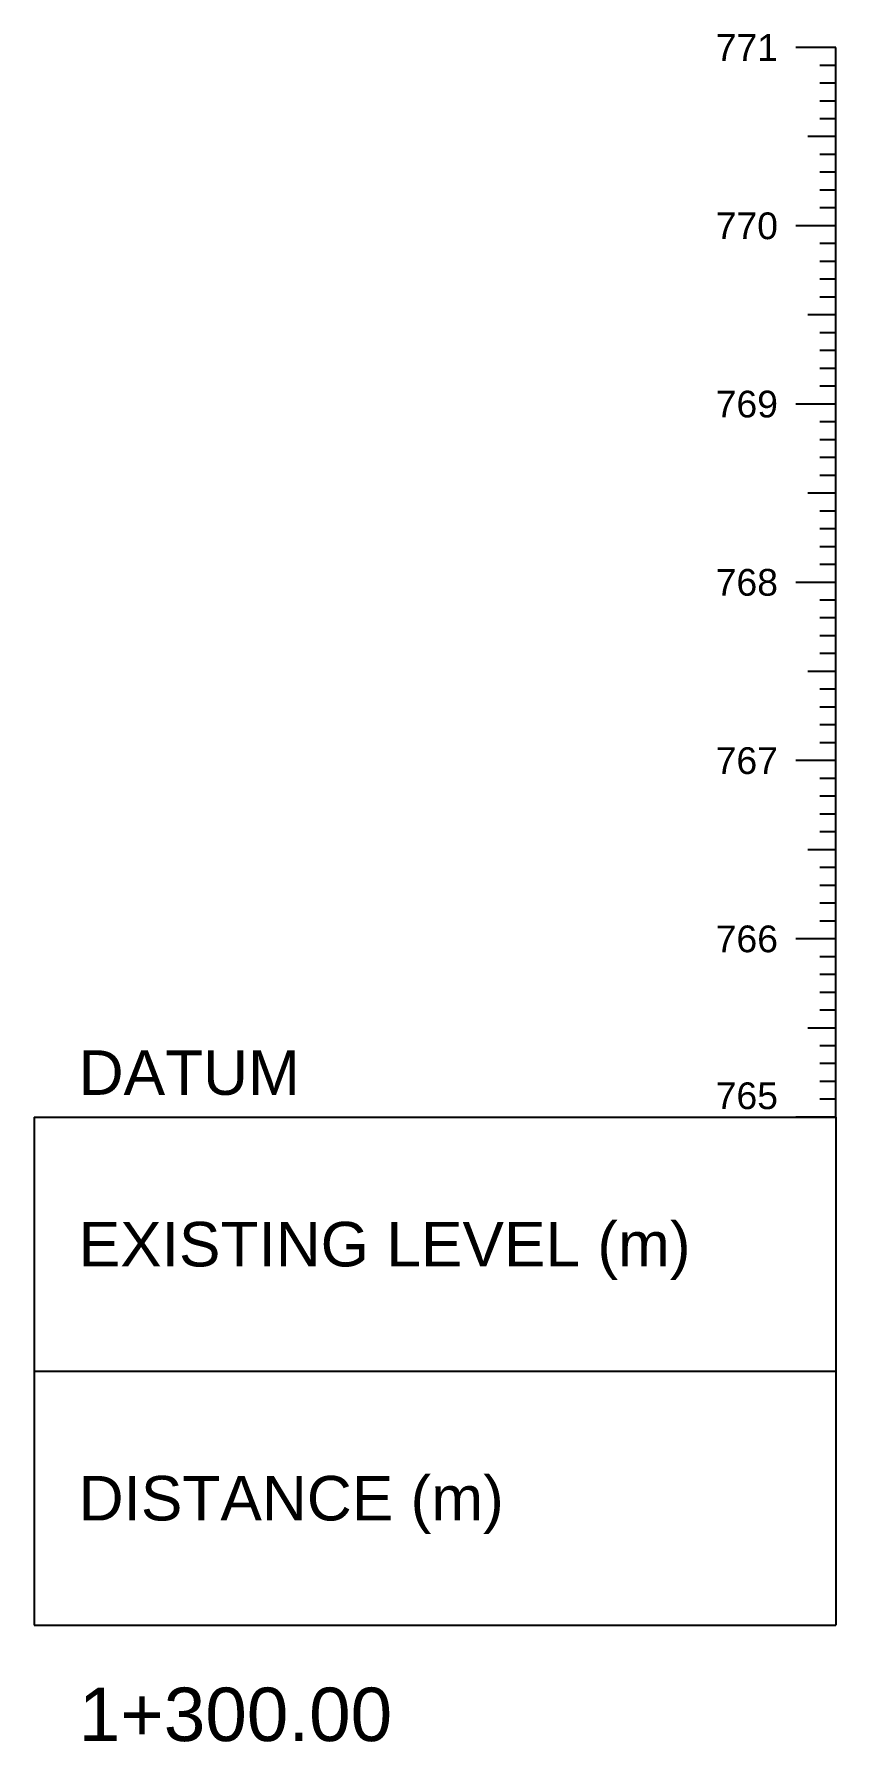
# Model space of a CAD drawing. Header units: millimetres. Extents: x 505 to 14020, y 627 to 6964.
# Drawn here: x 10180.2 to 10225.2, y 5724.4 to 5820.2 of the extents above; entities that cross this region are included whole.
import ezdxf
from ezdxf.enums import TextEntityAlignment as Align

# ---------------------------------------------------------------- set-up
doc = ezdxf.new("R2010")
doc.units = ezdxf.units.MM
doc.layers.add('CS_Drawing', color=7, linetype='Continuous')
doc.styles.get("Standard").update_dxf_attribs({"font": 'arial.ttf'})

msp = doc.modelspace()

# ---------------------------------------------------------------- texts
at = {"layer": 'CS_Drawing'}
for s, p in [('771', (10221.961, 5819.421)), ('770', (10221.961, 5809.421)), ('769', (10221.961, 5799.421)), ('768', (10221.961, 5789.421)), ('767', (10221.961, 5779.421)), ('766', (10221.961, 5769.421))]:
    msp.add_text(s, height=1.5, dxfattribs=at).set_placement(p, align=Align.MIDDLE_RIGHT)
for s, height, p in [('DATUM', 2.5, (10182.711, 5761.921)), ('EXISTING LEVEL (m)', 2.5, (10182.711, 5752.296)), ('DISTANCE (m)', 2.5, (10182.711, 5738.046)), ('1+300.00', 3, (10182.711, 5725.921))]:
    msp.add_text(s, height=height, dxfattribs=at).set_placement(p, align=Align.MIDDLE_LEFT)
msp.add_text('765', height=1.5, dxfattribs=at).set_placement((10221.961, 5759.871), align=Align.RIGHT)

# ---------------------------------------------------------------- linework, layer by layer
at = {"layer": 'CS_Drawing'}
for p, q in [((10225.211, 5819.421), (10222.961, 5819.421)), ((10225.211, 5819.421), (10223.636, 5819.421)), ((10225.211, 5819.421), (10224.311, 5819.421)), ((10225.211, 5759.421), (10225.211, 5819.421)), ((10225.211, 5818.421), (10224.311, 5818.421)), ((10225.211, 5817.421), (10224.311, 5817.421)), ((10225.211, 5816.421), (10224.311, 5816.421)), ((10225.211, 5815.421), (10224.311, 5815.421)), ((10225.211, 5814.421), (10223.636, 5814.421)), ((10225.211, 5814.421), (10224.311, 5814.421)), ((10225.211, 5813.421), (10224.311, 5813.421)), ((10225.211, 5812.421), (10224.311, 5812.421)), ((10225.211, 5811.421), (10224.311, 5811.421)), ((10225.211, 5810.421), (10224.311, 5810.421)), ((10225.211, 5809.421), (10222.961, 5809.421)), ((10225.211, 5809.421), (10223.636, 5809.421)), ((10225.211, 5809.421), (10224.311, 5809.421)), ((10225.211, 5808.421), (10224.311, 5808.421)), ((10225.211, 5807.421), (10224.311, 5807.421)), ((10225.211, 5806.421), (10224.311, 5806.421)), ((10225.211, 5805.421), (10224.311, 5805.421)), ((10225.211, 5804.421), (10223.636, 5804.421)), ((10225.211, 5804.421), (10224.311, 5804.421)), ((10225.211, 5803.421), (10224.311, 5803.421)), ((10225.211, 5802.421), (10224.311, 5802.421)), ((10225.211, 5801.421), (10224.311, 5801.421)), ((10225.211, 5800.421), (10224.311, 5800.421)), ((10225.211, 5799.421), (10222.961, 5799.421)), ((10225.211, 5799.421), (10223.636, 5799.421)), ((10225.211, 5799.421), (10224.311, 5799.421)), ((10225.211, 5798.421), (10224.311, 5798.421)), ((10225.211, 5797.421), (10224.311, 5797.421)), ((10225.211, 5796.421), (10224.311, 5796.421)), ((10225.211, 5795.421), (10224.311, 5795.421)), ((10225.211, 5794.421), (10223.636, 5794.421)), ((10225.211, 5794.421), (10224.311, 5794.421)), ((10225.211, 5793.421), (10224.311, 5793.421)), ((10225.211, 5792.421), (10224.311, 5792.421)), ((10225.211, 5791.421), (10224.311, 5791.421)), ((10225.211, 5790.421), (10224.311, 5790.421)), ((10225.211, 5789.421), (10222.961, 5789.421)), ((10225.211, 5789.421), (10223.636, 5789.421)), ((10225.211, 5789.421), (10224.311, 5789.421)), ((10225.211, 5788.421), (10224.311, 5788.421)), ((10225.211, 5787.421), (10224.311, 5787.421)), ((10225.211, 5786.421), (10224.311, 5786.421)), ((10225.211, 5785.421), (10224.311, 5785.421)), ((10225.211, 5784.421), (10223.636, 5784.421)), ((10225.211, 5784.421), (10224.311, 5784.421)), ((10225.211, 5783.421), (10224.311, 5783.421)), ((10225.211, 5782.421), (10224.311, 5782.421)), ((10225.211, 5781.421), (10224.311, 5781.421)), ((10225.211, 5780.421), (10224.311, 5780.421)), ((10225.211, 5779.421), (10222.961, 5779.421)), ((10225.211, 5779.421), (10223.636, 5779.421)), ((10225.211, 5779.421), (10224.311, 5779.421)), ((10225.211, 5778.421), (10224.311, 5778.421)), ((10225.211, 5777.421), (10224.311, 5777.421)), ((10225.211, 5776.421), (10224.311, 5776.421)), ((10225.211, 5775.421), (10224.311, 5775.421)), ((10225.211, 5774.421), (10223.636, 5774.421)), ((10225.211, 5774.421), (10224.311, 5774.421)), ((10225.211, 5773.421), (10224.311, 5773.421)), ((10225.211, 5772.421), (10224.311, 5772.421)), ((10225.211, 5771.421), (10224.311, 5771.421)), ((10225.211, 5770.421), (10224.311, 5770.421)), ((10225.211, 5769.421), (10222.961, 5769.421)), ((10225.211, 5769.421), (10223.636, 5769.421)), ((10225.211, 5769.421), (10224.311, 5769.421)), ((10225.211, 5768.421), (10224.311, 5768.421)), ((10225.211, 5767.421), (10224.311, 5767.421)), ((10225.211, 5766.421), (10224.311, 5766.421)), ((10225.211, 5765.421), (10224.311, 5765.421)), ((10225.211, 5764.421), (10223.636, 5764.421)), ((10225.211, 5764.421), (10224.311, 5764.421)), ((10225.211, 5763.421), (10224.311, 5763.421)), ((10225.211, 5762.421), (10224.311, 5762.421)), ((10225.211, 5761.421), (10224.311, 5761.421)), ((10225.211, 5760.421), (10224.311, 5760.421)), ((10180.211, 5759.421), (10225.211, 5759.421)), ((10180.211, 5759.421), (10180.211, 5730.921)), ((10225.211, 5759.421), (10222.961, 5759.421)), ((10225.211, 5759.421), (10223.636, 5759.421)), ((10225.211, 5759.421), (10224.311, 5759.421)), ((10225.211, 5759.421), (10225.211, 5730.921)), ((10180.211, 5745.171), (10225.211, 5745.171)), ((10180.211, 5730.921), (10225.211, 5730.921))]:
    msp.add_line(p, q, dxfattribs=at)

msp.set_redraw_order([(e.dxf.handle, doc.entitydb.next_handle()) for e in msp.query("TEXT MTEXT ATTDEF DIMENSION ARC_DIMENSION")])  # texts and dimensions are drawn at this point

doc.saveas('drawing.dxf')
